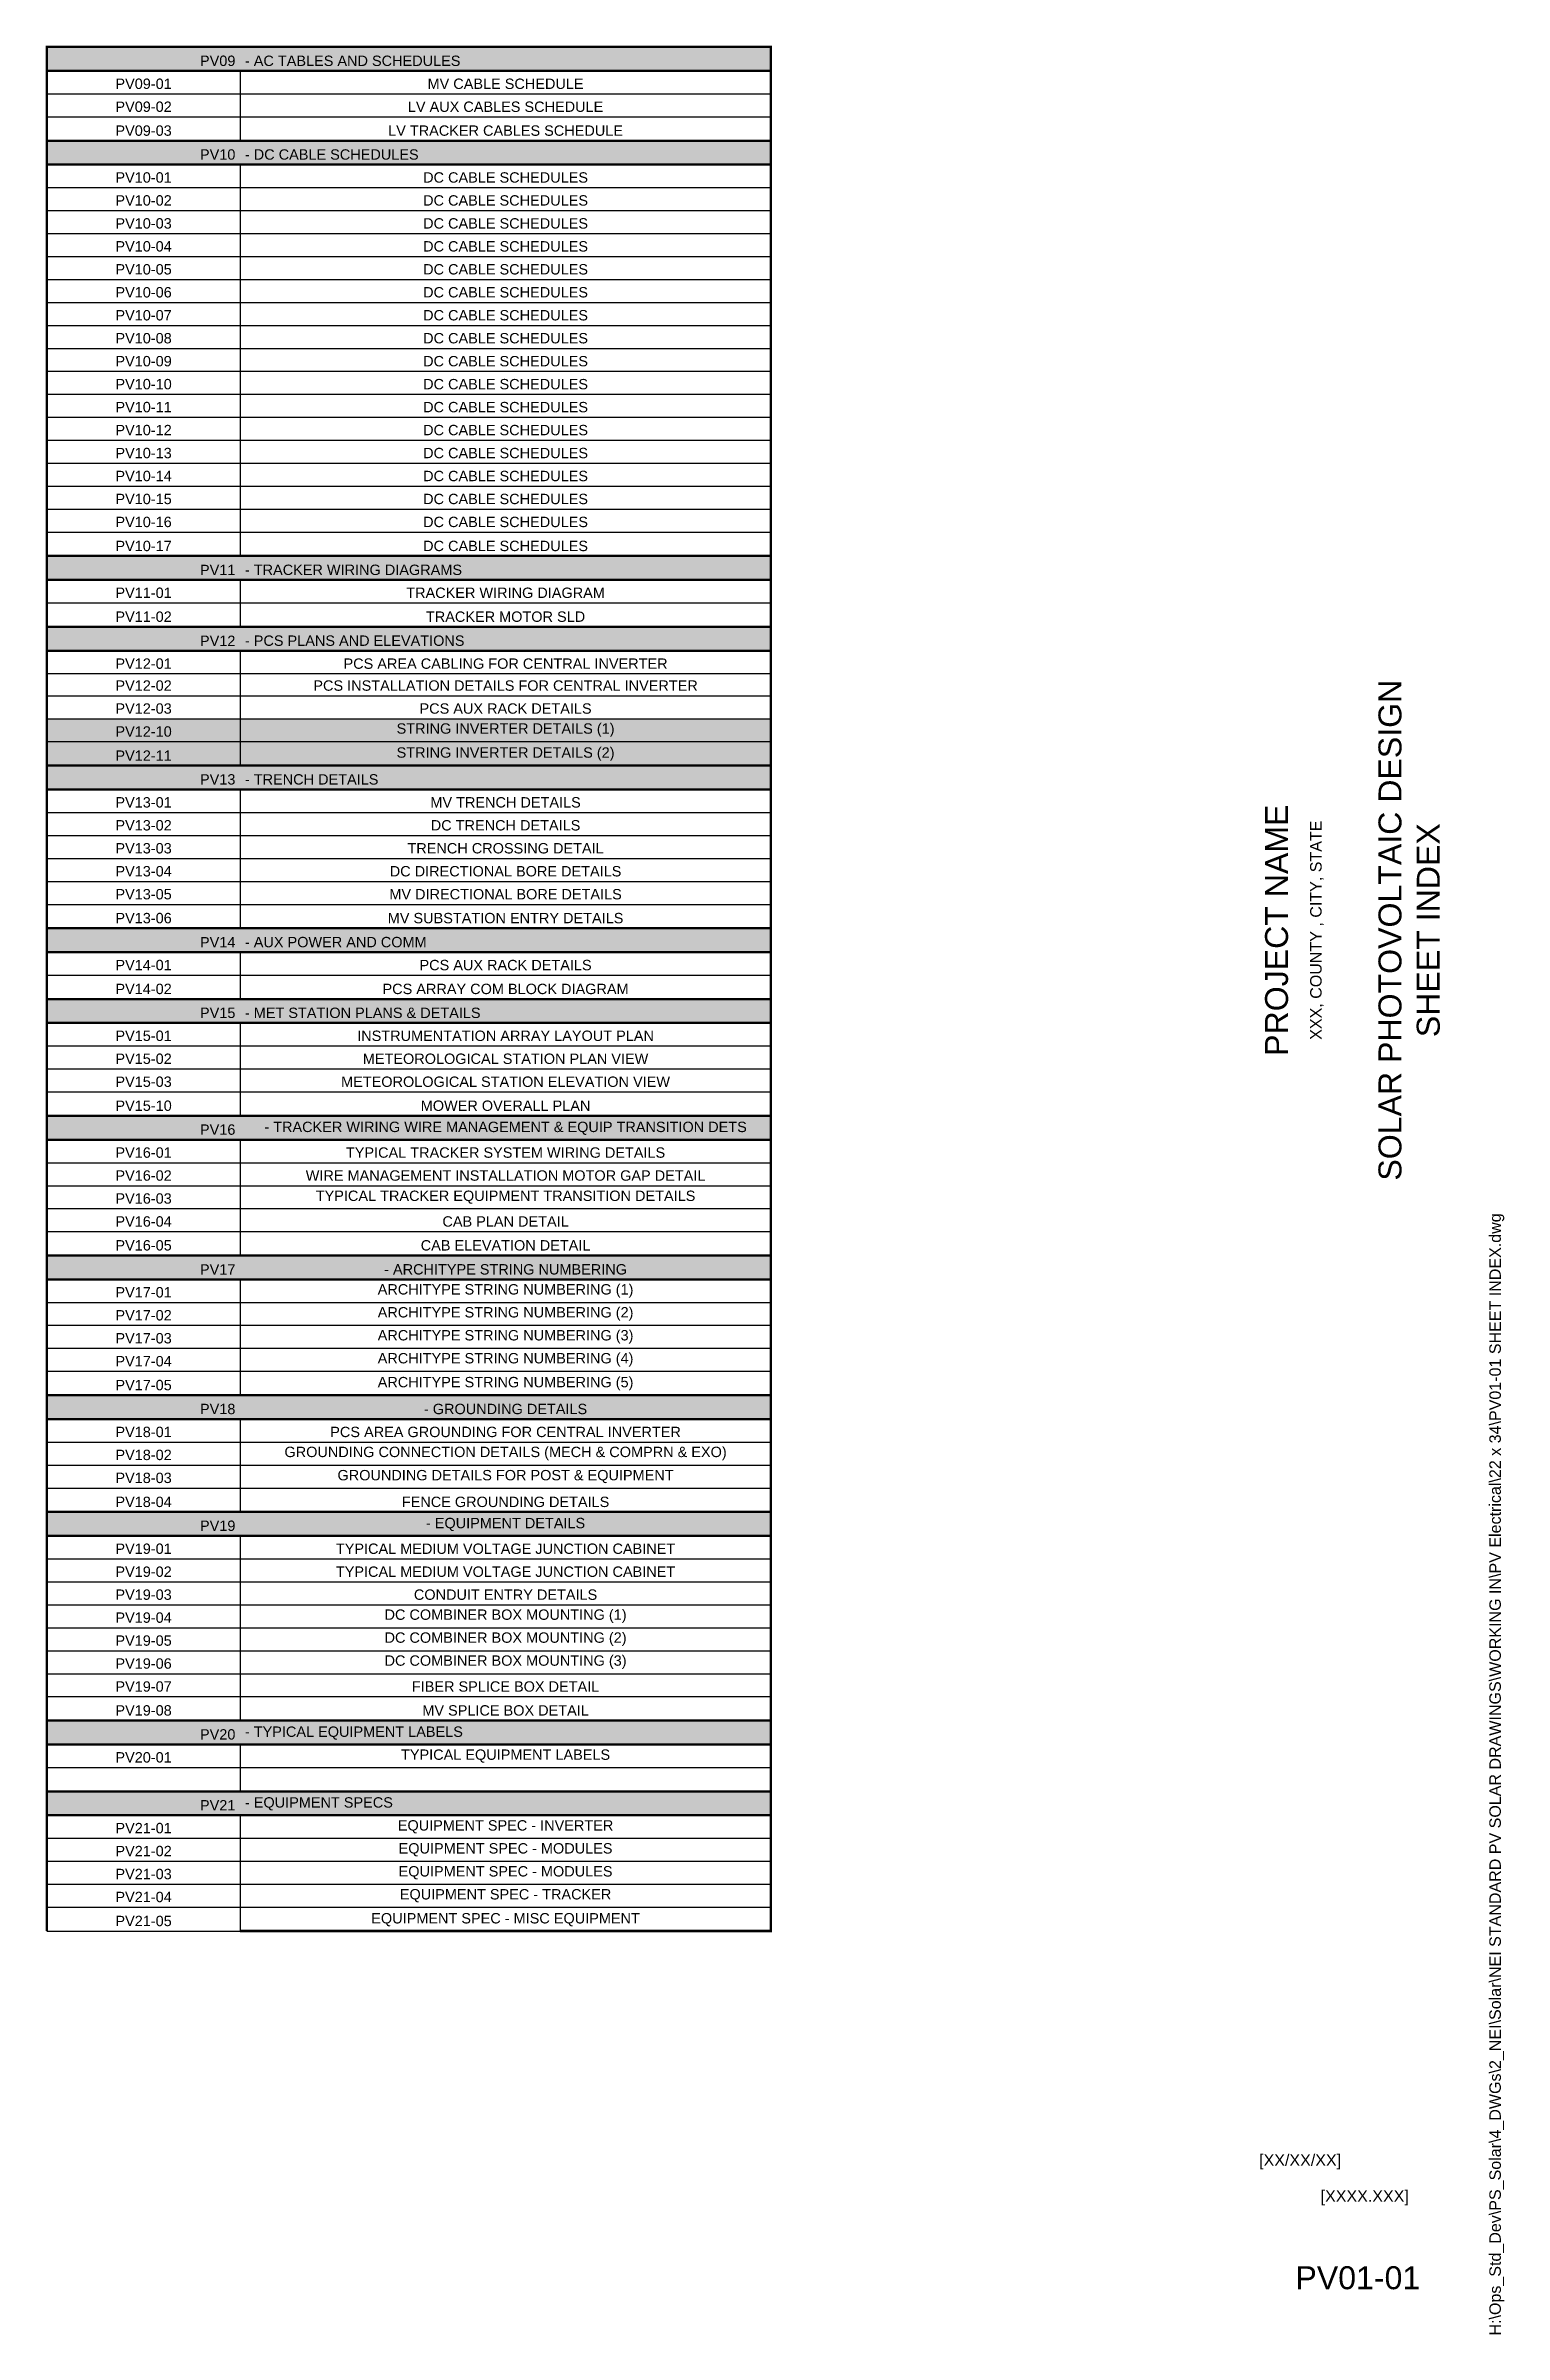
# Paper-space layout 'SHEET INDEX' of a CAD drawing. Header units: feet. Extents: x 5.1 to 33.4, y 0 to 20.
# Drawn here: x 20.64 to 33.35, y 0.01 to 19.94 of the extents above; entities that cross this region are included whole.
import ezdxf
from ezdxf.enums import TextEntityAlignment as Align

# ---------------------------------------------------------------- set-up
doc = ezdxf.new("R2010")
doc.units = ezdxf.units.FT
doc.header["$MEASUREMENT"] = 0
doc.layers.add('G-ANNO-TTBL', color=1, linetype='Continuous')
doc.layers.add('G-NPLT', color=67, linetype='Continuous', plot=False)
doc.styles.add('NEI-A', font='arial.ttf')

psp = doc.layouts.new('SHEET INDEX')

# ---------------------------------------------------------------- texts
at = {"layer": 'G-ANNO-TTBL', "style": 'NEI-A'}
psp.add_text('XXX, COUNTY , CITY, STATE', height=0.1, rotation=90, dxfattribs=at).set_placement((31.719, 12.239), align=Align.MIDDLE)
at = {"layer": 'G-ANNO-TTBL', "char_height": 0.2, "attachment_point": 5, "rotation": 90, "style": 'NEI-A'}
for s, insert in [('SOLAR PHOTOVOLTAIC DESIGN\\PSHEET INDEX', (32.524, 12.239)), ('PROJECT NAME', (31.369, 12.239))]:
    psp.add_mtext_dynamic_manual_height_columns(s, width=7.8846, gutter_width=0.5, heights=[0], dxfattribs=dict(at, insert=insert))
at = {"layer": 'G-ANNO-TTBL', "style": 'NEI-A'}
for s, width, insert, char_height, attachment_point in [('[XX/XX/XX]', 0.85482, (31.216, 1.513), 0.1, 4), ('[XXXX.XXX]', 0.85482, (32.136, 1.2), 0.1, 5), ('PV01-01', 1.7218, (32.076, 0.502), 0.2, 5)]:
    psp.add_mtext_dynamic_manual_height_columns(s, width=width, gutter_width=0.5, heights=[0], dxfattribs=dict(at, insert=insert, char_height=char_height, attachment_point=attachment_point))
at = {"layer": 'G-NPLT', "insert": (33.222, 0), "char_height": 0.1, "width": 13.97168, "attachment_point": 1, "rotation": 90, "style": 'NEI-A'}
psp.add_mtext('H:\\\\Ops_Std_Dev\\\\PS_Solar\\\\4_DWGs\\\\2_NEI\\\\Solar\\\\NEI STANDARD PV SOLAR DRAWINGS\\\\WORKING IN\\\\PV Electrical\\\\22 x 34\\\\PV01-01 SHEET INDEX.dwg', dxfattribs=at)

# ---------------------------------------------------------------- blocks, each defined once
blk = doc.blocks.new('*A4')
at = {"color": 7, "linetype": 'Continuous', "ltscale": 0.083333, "const_width": 0.0208}
for points in [[(1.683, -16.408), (6.308, -16.408), (6.308, 0), (0, 0), (0, -16.408)], [(0, -0.208), (6.308, -0.208)], [(0, -0.817), (6.308, -0.817)], [(0, -1.025), (6.308, -1.025)], [(0, -4.433), (6.308, -4.433)], [(0, -4.642), (6.308, -4.642)], [(0, -5.05), (6.308, -5.05)], [(0, -5.258), (6.308, -5.258)], [(0, -6.258), (6.308, -6.258)], [(0, -6.467), (6.308, -6.467)], [(0, -7.675), (6.308, -7.675)], [(0, -7.883), (6.308, -7.883)], [(0, -8.292), (6.308, -8.292)], [(0, -8.5), (6.308, -8.5)], [(0, -9.308), (6.308, -9.308)], [(0, -9.517), (6.308, -9.517)], [(0, -10.525), (6.308, -10.525)], [(0, -10.733), (6.308, -10.733)], [(0, -11.742), (6.308, -11.742)], [(0, -11.95), (6.308, -11.95)], [(0, -12.758), (6.308, -12.758)], [(0, -12.967), (6.308, -12.967)], [(0, -14.575), (6.308, -14.575)], [(0, -14.783), (6.308, -14.783)], [(0, -15.192), (6.308, -15.192)], [(0, -15.4), (6.308, -15.4)]]:
    blk.add_lwpolyline(points, dxfattribs=at)
at = {"color": 7, "linetype": 'Continuous', "ltscale": 0.083333}
for points in [[(1.683, -0.208), (1.683, -0.817)], [(0, -0.408), (6.308, -0.408)], [(0, -0.608), (6.308, -0.608)], [(1.683, -1.025), (1.683, -4.433)], [(0, -1.225), (6.308, -1.225)], [(0, -1.425), (6.308, -1.425)], [(0, -1.625), (6.308, -1.625)], [(0, -1.825), (6.308, -1.825)], [(0, -2.025), (6.308, -2.025)], [(0, -2.225), (6.308, -2.225)], [(0, -2.425), (6.308, -2.425)], [(0, -2.625), (6.308, -2.625)], [(0, -2.825), (6.308, -2.825)], [(0, -3.025), (6.308, -3.025)], [(0, -3.225), (6.308, -3.225)], [(0, -3.425), (6.308, -3.425)], [(0, -3.625), (6.308, -3.625)], [(0, -3.825), (6.308, -3.825)], [(0, -4.025), (6.308, -4.025)], [(0, -4.225), (6.308, -4.225)], [(1.683, -4.642), (1.683, -5.05)], [(0, -4.842), (6.308, -4.842)], [(1.683, -5.258), (1.683, -6.258)], [(0, -5.458), (6.308, -5.458)], [(0, -5.65), (6.308, -5.65)], [(0, -5.85), (6.308, -5.85)], [(0, -6.05), (6.308, -6.05)], [(1.683, -6.467), (1.683, -7.675)], [(0, -6.667), (6.308, -6.667)], [(0, -6.867), (6.308, -6.867)], [(0, -7.067), (6.308, -7.067)], [(0, -7.267), (6.308, -7.267)], [(0, -7.467), (6.308, -7.467)], [(1.683, -7.883), (1.683, -8.292)], [(0, -8.083), (6.308, -8.083)], [(1.683, -8.5), (1.683, -9.308)], [(0, -8.7), (6.308, -8.7)], [(0, -8.9), (6.308, -8.9)], [(0, -9.1), (6.308, -9.1)], [(1.683, -9.517), (1.683, -10.525)], [(0, -9.717), (6.308, -9.717)], [(0, -9.917), (6.308, -9.917)], [(0, -10.117), (6.308, -10.117)], [(0, -10.317), (6.308, -10.317)], [(1.683, -10.733), (1.683, -11.742)], [(0, -10.933), (6.308, -10.933)], [(0, -11.133), (6.308, -11.133)], [(0, -11.333), (6.308, -11.333)], [(0, -11.533), (6.308, -11.533)], [(1.683, -11.95), (1.683, -12.758)], [(0, -12.15), (6.308, -12.15)], [(0, -12.35), (6.308, -12.35)], [(0, -12.55), (6.308, -12.55)], [(1.683, -12.967), (1.683, -14.575)], [(0, -13.167), (6.308, -13.167)], [(0, -13.367), (6.308, -13.367)], [(0, -13.567), (6.308, -13.567)], [(0, -13.767), (6.308, -13.767)], [(0, -13.967), (6.308, -13.967)], [(0, -14.167), (6.308, -14.167)], [(0, -14.367), (6.308, -14.367)], [(1.683, -14.783), (1.683, -15.192)], [(0, -14.983), (6.308, -14.983)], [(1.683, -15.4), (1.683, -16.408)], [(0, -15.6), (6.308, -15.6)], [(0, -15.8), (6.308, -15.8)], [(0, -16), (6.308, -16)], [(0, -16.2), (6.308, -16.2)], [(0, -16.408), (1.683, -16.408)]]:
    blk.add_lwpolyline(points, dxfattribs=at)
at = {"color": 9, "true_color": 0xbfbfbf}
for points in [[(0, 0), (1.683, 0), (0, -0.208), (1.683, -0.208)], [(1.683, 0), (6.308, 0), (1.683, -0.208), (6.308, -0.208)], [(0, -0.817), (1.683, -0.817), (0, -1.025), (1.683, -1.025)], [(1.683, -0.817), (6.308, -0.817), (1.683, -1.025), (6.308, -1.025)], [(0, -4.433), (1.683, -4.433), (0, -4.642), (1.683, -4.642)], [(1.683, -4.433), (6.308, -4.433), (1.683, -4.642), (6.308, -4.642)], [(0, -5.05), (1.683, -5.05), (0, -5.258), (1.683, -5.258)], [(1.683, -5.05), (6.308, -5.05), (1.683, -5.258), (6.308, -5.258)], [(0, -6.258), (1.683, -6.258), (0, -6.467), (1.683, -6.467)], [(1.683, -6.258), (6.308, -6.258), (1.683, -6.467), (6.308, -6.467)], [(0, -7.675), (1.683, -7.675), (0, -7.883), (1.683, -7.883)], [(1.683, -7.675), (6.308, -7.675), (1.683, -7.883), (6.308, -7.883)], [(0, -8.292), (1.683, -8.292), (0, -8.5), (1.683, -8.5)], [(1.683, -8.292), (6.308, -8.292), (1.683, -8.5), (6.308, -8.5)], [(0, -9.308), (1.683, -9.308), (0, -9.517), (1.683, -9.517)], [(1.683, -9.308), (6.308, -9.308), (1.683, -9.517), (6.308, -9.517)], [(0, -10.525), (1.683, -10.525), (0, -10.733), (1.683, -10.733)], [(1.683, -10.525), (6.308, -10.525), (1.683, -10.733), (6.308, -10.733)], [(0, -11.742), (1.683, -11.742), (0, -11.95), (1.683, -11.95)], [(1.683, -11.742), (6.308, -11.742), (1.683, -11.95), (6.308, -11.95)], [(0, -12.758), (1.683, -12.758), (0, -12.967), (1.683, -12.967)], [(1.683, -12.758), (6.308, -12.758), (1.683, -12.967), (6.308, -12.967)], [(0, -14.575), (1.683, -14.575), (0, -14.783), (1.683, -14.783)], [(1.683, -14.575), (6.308, -14.575), (1.683, -14.783), (6.308, -14.783)], [(0, -15.192), (1.683, -15.192), (0, -15.4), (1.683, -15.4)], [(1.683, -15.192), (6.308, -15.192), (1.683, -15.4), (6.308, -15.4)]]:
    blk.add_solid(points, dxfattribs=at)
at = {"color": 2, "true_color": 0xffff00}
for points in [[(0, -5.85), (1.683, -5.85), (0, -6.05), (1.683, -6.05)], [(1.683, -5.85), (6.308, -5.85), (1.683, -6.05), (6.308, -6.05)], [(0, -6.05), (1.683, -6.05), (0, -6.258), (1.683, -6.258)], [(1.683, -6.05), (6.308, -6.05), (1.683, -6.258), (6.308, -6.258)]]:
    blk.add_solid(points, dxfattribs=at)
at = {"color": 7, "char_height": 0.09028, "style": 'NEI-A'}
for s, insert, attachment_point in [('\\fArial|b0|i0|c0|p34; PV09', (1.642, -0.167), 9), ('\\fArial|b0|i0|c0|p34;- AC TABLES AND SCHEDULES', (1.725, -0.167), 7), ('\\fArial|b0|i0|c0|p34;PV09-01', (0.842, -0.367), 8), ('\\fArial|b0|i0|c0|p34;MV CABLE SCHEDULE', (3.996, -0.367), 8), ('\\fArial|b0|i0|c0|p34;PV09-02', (0.842, -0.567), 8), ('\\fArial|b0|i0|c0|p34;LV AUX CABLES SCHEDULE', (3.996, -0.567), 8), ('\\fArial|b0|i0|c0|p34;PV09-03', (0.842, -0.775), 8), ('\\fArial|b0|i0|c0|p34;LV TRACKER CABLES SCHEDULE', (3.996, -0.775), 8), ('\\fArial|b0|i0|c0|p34; PV10', (1.642, -0.983), 9), ('\\fArial|b0|i0|c0|p34;- DC CABLE SCHEDULES', (1.725, -0.983), 7), ('\\fArial|b0|i0|c0|p34;PV10-01', (0.842, -1.183), 8), ('\\fArial|b0|i0|c0|p34;DC CABLE SCHEDULES', (3.996, -1.183), 8), ('\\fArial|b0|i0|c0|p34;PV10-02', (0.842, -1.383), 8), ('\\fArial|b0|i0|c0|p34;DC CABLE SCHEDULES', (3.996, -1.383), 8), ('\\fArial|b0|i0|c0|p34;PV10-03', (0.842, -1.583), 8), ('\\fArial|b0|i0|c0|p34;DC CABLE SCHEDULES', (3.996, -1.583), 8), ('\\fArial|b0|i0|c0|p34;PV10-04', (0.842, -1.783), 8), ('\\fArial|b0|i0|c0|p34;DC CABLE SCHEDULES', (3.996, -1.783), 8), ('\\fArial|b0|i0|c0|p34;PV10-05', (0.842, -1.983), 8), ('\\fArial|b0|i0|c0|p34;DC CABLE SCHEDULES', (3.996, -1.983), 8), ('\\fArial|b0|i0|c0|p34;PV10-06', (0.842, -2.183), 8), ('\\fArial|b0|i0|c0|p34;DC CABLE SCHEDULES', (3.996, -2.183), 8), ('\\fArial|b0|i0|c0|p34;PV10-07', (0.842, -2.383), 8), ('\\fArial|b0|i0|c0|p34;DC CABLE SCHEDULES', (3.996, -2.383), 8), ('\\fArial|b0|i0|c0|p34;PV10-08', (0.842, -2.583), 8), ('\\fArial|b0|i0|c0|p34;DC CABLE SCHEDULES', (3.996, -2.583), 8), ('\\fArial|b0|i0|c0|p34;PV10-09', (0.842, -2.783), 8), ('\\fArial|b0|i0|c0|p34;DC CABLE SCHEDULES', (3.996, -2.783), 8), ('\\fArial|b0|i0|c0|p34;PV10-10', (0.842, -2.983), 8), ('\\fArial|b0|i0|c0|p34;DC CABLE SCHEDULES', (3.996, -2.983), 8), ('\\fArial|b0|i0|c0|p34;PV10-11', (0.842, -3.183), 8), ('\\fArial|b0|i0|c0|p34;DC CABLE SCHEDULES', (3.996, -3.183), 8), ('\\fArial|b0|i0|c0|p34;PV10-12', (0.842, -3.383), 8), ('\\fArial|b0|i0|c0|p34;DC CABLE SCHEDULES', (3.996, -3.383), 8), ('\\fArial|b0|i0|c0|p34;PV10-13', (0.842, -3.583), 8), ('\\fArial|b0|i0|c0|p34;DC CABLE SCHEDULES', (3.996, -3.583), 8), ('\\fArial|b0|i0|c0|p34;PV10-14', (0.842, -3.783), 8), ('\\fArial|b0|i0|c0|p34;DC CABLE SCHEDULES', (3.996, -3.783), 8), ('\\fArial|b0|i0|c0|p34;PV10-15', (0.842, -3.983), 8), ('\\fArial|b0|i0|c0|p34;DC CABLE SCHEDULES', (3.996, -3.983), 8), ('\\fArial|b0|i0|c0|p34;PV10-16', (0.842, -4.183), 8), ('\\fArial|b0|i0|c0|p34;DC CABLE SCHEDULES', (3.996, -4.183), 8), ('\\fArial|b0|i0|c0|p34;PV10-17', (0.842, -4.392), 8), ('\\fArial|b0|i0|c0|p34;DC CABLE SCHEDULES', (3.996, -4.392), 8), ('\\fArial|b0|i0|c0|p34; PV11', (1.642, -4.6), 9), ('\\fArial|b0|i0|c0|p34;- TRACKER WIRING DIAGRAMS', (1.725, -4.6), 7), ('\\fArial|b0|i0|c0|p34;PV11-01', (0.842, -4.8), 8), ('\\fArial|b0|i0|c0|p34;TRACKER WIRING DIAGRAM', (3.996, -4.8), 8), ('\\fArial|b0|i0|c0|p34;PV11-02', (0.842, -5.008), 8), ('\\fArial|b0|i0|c0|p34;TRACKER MOTOR SLD', (3.996, -5.008), 8), ('\\fArial|b0|i0|c0|p34; PV12', (1.642, -5.217), 9), ('\\fArial|b0|i0|c0|p34;- PCS PLANS AND ELEVATIONS', (1.725, -5.217), 7), ('\\fArial|b0|i0|c0|p34;PV12-01', (0.842, -5.417), 8), ('\\fArial|b0|i0|c0|p34;PCS AREA CABLING FOR CENTRAL INVERTER', (3.996, -5.417), 8), ('\\fArial|b0|i0|c0|p34;PV12-02', (0.842, -5.608), 8), ('\\fArial|b0|i0|c0|p34;PCS INSTALLATION DETAILS FOR CENTRAL INVERTER', (3.996, -5.608), 8), ('\\fArial|b0|i0|c0|p34;PV12-03', (0.842, -5.808), 8), ('\\fArial|b0|i0|c0|p34;PCS AUX RACK DETAILS', (3.996, -5.808), 8), ('\\fArial|b0|i0|c0|p34;PV12-10', (0.842, -6.008), 8), ('\\fArial|b0|i0|c0|p34;STRING INVERTER DETAILS (1)', (3.996, -6.008), 8), ('\\fArial|b0|i0|c0|p34;PV12-11', (0.842, -6.217), 8), ('\\fArial|b0|i0|c0|p34;STRING INVERTER DETAILS (2)', (3.996, -6.217), 8), ('\\fArial|b0|i0|c0|p34; PV13', (1.642, -6.425), 9), ('\\fArial|b0|i0|c0|p34;- TRENCH DETAILS', (1.725, -6.425), 7), ('\\fArial|b0|i0|c0|p34;PV13-01', (0.842, -6.625), 8), ('\\fArial|b0|i0|c0|p34;MV TRENCH DETAILS', (3.996, -6.625), 8), ('\\fArial|b0|i0|c0|p34;PV13-02', (0.842, -6.825), 8), ('\\fArial|b0|i0|c0|p34;DC TRENCH DETAILS', (3.996, -6.825), 8), ('\\fArial|b0|i0|c0|p34;PV13-03', (0.842, -7.025), 8), ('\\fArial|b0|i0|c0|p34;TRENCH CROSSING DETAIL', (3.996, -7.025), 8), ('\\fArial|b0|i0|c0|p34;PV13-04', (0.842, -7.225), 8), ('\\fArial|b0|i0|c0|p34;DC DIRECTIONAL BORE DETAILS', (3.996, -7.225), 8), ('\\fArial|b0|i0|c0|p34;PV13-05', (0.842, -7.425), 8), ('\\fArial|b0|i0|c0|p34;MV DIRECTIONAL BORE DETAILS', (3.996, -7.425), 8), ('\\fArial|b0|i0|c0|p34;PV13-06', (0.842, -7.633), 8), ('\\fArial|b0|i0|c0|p34;MV SUBSTATION ENTRY DETAILS', (3.996, -7.633), 8), ('\\fArial|b0|i0|c0|p34; PV14', (1.642, -7.842), 9), ('\\fArial|b0|i0|c0|p34;- AUX POWER AND COMM', (1.725, -7.842), 7), ('\\fArial|b0|i0|c0|p34;PV14-01', (0.842, -8.042), 8), ('\\fArial|b0|i0|c0|p34;PCS AUX RACK DETAILS', (3.996, -8.042), 8), ('\\fArial|b0|i0|c0|p34;PV14-02', (0.842, -8.25), 8), ('\\fArial|b0|i0|c0|p34;PCS ARRAY COM BLOCK DIAGRAM', (3.996, -8.25), 8), ('\\fArial|b0|i0|c0|p34; PV15', (1.642, -8.458), 9), ('\\fArial|b0|i0|c0|p34;- MET STATION PLANS & DETAILS', (1.725, -8.458), 7), ('\\fArial|b0|i0|c0|p34;PV15-01', (0.842, -8.658), 8), ('\\fArial|b0|i0|c0|p34;INSTRUMENTATION ARRAY LAYOUT PLAN', (3.996, -8.658), 8), ('\\fArial|b0|i0|c0|p34;PV15-02', (0.842, -8.858), 8), ('\\fArial|b0|i0|c0|p34;METEOROLOGICAL STATION PLAN VIEW', (3.996, -8.858), 8), ('\\fArial|b0|i0|c0|p34;PV15-03', (0.842, -9.058), 8), ('\\fArial|b0|i0|c0|p34;METEOROLOGICAL STATION ELEVATION VIEW', (3.996, -9.058), 8), ('\\fArial|b0|i0|c0|p34;PV15-10', (0.842, -9.267), 8), ('\\fArial|b0|i0|c0|p34;- TRACKER WIRING WIRE MANAGEMENT & EQUIP TRANSITION DETS', (3.996, -9.475), 8), ('\\fArial|b0|i0|c0|p34;MOWER OVERALL PLAN', (3.996, -9.267), 8), ('\\fArial|b0|i0|c0|p34; PV16', (1.642, -9.475), 9), ('\\fArial|b0|i0|c0|p34;PV16-01', (0.842, -9.675), 8), ('\\fArial|b0|i0|c0|p34;TYPICAL TRACKER SYSTEM WIRING DETAILS', (3.996, -9.675), 8), ('\\fArial|b0|i0|c0|p34;PV16-02', (0.842, -9.875), 8), ('\\fArial|b0|i0|c0|p34;WIRE MANAGEMENT INSTALLATION MOTOR GAP DETAIL', (3.996, -9.875), 8), ('\\fArial|b0|i0|c0|p34;TYPICAL TRACKER EQUIPMENT TRANSITION DETAILS', (3.996, -10.075), 8), ('\\fArial|b0|i0|c0|p34;PV16-03', (0.842, -10.075), 8), ('\\fArial|b0|i0|c0|p34;PV16-04', (0.842, -10.275), 8), ('\\fArial|b0|i0|c0|p34;CAB PLAN DETAIL', (3.996, -10.275), 8), ('\\fArial|b0|i0|c0|p34;PV16-05', (0.842, -10.483), 8), ('\\fArial|b0|i0|c0|p34;CAB ELEVATION DETAIL', (3.996, -10.483), 8), ('\\fArial|b0|i0|c0|p34; PV17', (1.642, -10.692), 9), ('\\fArial|b0|i0|c0|p34;- ARCHITYPE STRING NUMBERING', (3.996, -10.692), 8), ('\\fArial|b0|i0|c0|p34;PV17-01', (0.842, -10.892), 8), ('\\fArial|b0|i0|c0|p34;ARCHITYPE STRING NUMBERING (1)', (3.996, -10.892), 8), ('\\fArial|b0|i0|c0|p34;PV17-02', (0.842, -11.092), 8), ('\\fArial|b0|i0|c0|p34;ARCHITYPE STRING NUMBERING (2)', (3.996, -11.092), 8), ('\\fArial|b0|i0|c0|p34;PV17-03', (0.842, -11.292), 8), ('\\fArial|b0|i0|c0|p34;ARCHITYPE STRING NUMBERING (3)', (3.996, -11.292), 8), ('\\fArial|b0|i0|c0|p34;PV17-04', (0.842, -11.492), 8), ('\\fArial|b0|i0|c0|p34;ARCHITYPE STRING NUMBERING (4)', (3.996, -11.492), 8), ('\\fArial|b0|i0|c0|p34;PV17-05', (0.842, -11.7), 8), ('\\fArial|b0|i0|c0|p34;ARCHITYPE STRING NUMBERING (5)', (3.996, -11.7), 8), ('\\fArial|b0|i0|c0|p34; PV18', (1.642, -11.908), 9), ('\\fArial|b0|i0|c0|p34;- GROUNDING DETAILS', (3.996, -11.908), 8), ('\\fArial|b0|i0|c0|p34;PV18-01', (0.842, -12.108), 8), ('\\fArial|b0|i0|c0|p34;PCS AREA GROUNDING FOR CENTRAL INVERTER', (3.996, -12.108), 8), ('\\fArial|b0|i0|c0|p34;PV18-02', (0.842, -12.308), 8), ('\\fArial|b0|i0|c0|p34;GROUNDING CONNECTION DETAILS (MECH & COMPRN & EXO)', (3.996, -12.308), 8), ('\\fArial|b0|i0|c0|p34;PV18-03', (0.842, -12.508), 8), ('\\fArial|b0|i0|c0|p34;GROUNDING DETAILS FOR POST & EQUIPMENT', (3.996, -12.508), 8), ('\\fArial|b0|i0|c0|p34;PV18-04', (0.842, -12.717), 8), ('\\fArial|b0|i0|c0|p34;FENCE GROUNDING DETAILS', (3.996, -12.717), 8), ('\\fArial|b0|i0|c0|p34; PV19', (1.642, -12.925), 9), ('\\fArial|b0|i0|c0|p34;- EQUIPMENT DETAILS', (3.996, -12.925), 8), ('\\fArial|b0|i0|c0|p34;PV19-01', (0.842, -13.125), 8), ('\\fArial|b0|i0|c0|p34;TYPICAL MEDIUM VOLTAGE JUNCTION CABINET', (3.996, -13.125), 8), ('\\fArial|b0|i0|c0|p34;PV19-02', (0.842, -13.325), 8), ('\\fArial|b0|i0|c0|p34;TYPICAL MEDIUM VOLTAGE JUNCTION CABINET', (3.996, -13.325), 8), ('\\fArial|b0|i0|c0|p34;PV19-03', (0.842, -13.525), 8), ('\\fArial|b0|i0|c0|p34;CONDUIT ENTRY DETAILS', (3.996, -13.525), 8), ('\\fArial|b0|i0|c0|p34;PV19-04', (0.842, -13.725), 8), ('\\fArial|b0|i0|c0|p34;DC COMBINER BOX MOUNTING (1)', (3.996, -13.725), 8), ('\\fArial|b0|i0|c0|p34;PV19-05', (0.842, -13.925), 8), ('\\fArial|b0|i0|c0|p34;DC COMBINER BOX MOUNTING (2)', (3.996, -13.925), 8), ('\\fArial|b0|i0|c0|p34;PV19-06', (0.842, -14.125), 8), ('\\fArial|b0|i0|c0|p34;DC COMBINER BOX MOUNTING (3)', (3.996, -14.125), 8), ('\\fArial|b0|i0|c0|p34;PV19-07', (0.842, -14.325), 8), ('\\fArial|b0|i0|c0|p34;FIBER SPLICE BOX DETAIL', (3.996, -14.325), 8), ('\\fArial|b0|i0|c0|p34;PV19-08', (0.842, -14.533), 8), ('\\fArial|b0|i0|c0|p34;MV SPLICE BOX DETAIL', (3.996, -14.533), 8), ('\\fArial|b0|i0|c0|p34; PV20', (1.642, -14.742), 9), ('\\fArial|b0|i0|c0|p34;- TYPICAL EQUIPMENT LABELS', (1.725, -14.742), 7), ('\\fArial|b0|i0|c0|p34;PV20-01', (0.842, -14.942), 8), ('\\fArial|b0|i0|c0|p34;TYPICAL EQUIPMENT LABELS', (3.996, -14.942), 8), ('\\fArial|b0|i0|c0|p34; PV21', (1.642, -15.358), 9), ('\\fArial|b0|i0|c0|p34;- EQUIPMENT SPECS', (1.725, -15.358), 7), ('\\fArial|b0|i0|c0|p34;PV21-01', (0.842, -15.558), 8), ('\\fArial|b0|i0|c0|p34;EQUIPMENT SPEC - INVERTER', (3.996, -15.558), 8), ('\\fArial|b0|i0|c0|p34;PV21-02', (0.842, -15.758), 8), ('\\fArial|b0|i0|c0|p34;EQUIPMENT SPEC - MODULES', (3.996, -15.758), 8), ('\\fArial|b0|i0|c0|p34;PV21-03', (0.842, -15.958), 8), ('\\fArial|b0|i0|c0|p34;EQUIPMENT SPEC - MODULES', (3.996, -15.958), 8), ('\\fArial|b0|i0|c0|p34;PV21-04', (0.842, -16.158), 8), ('\\fArial|b0|i0|c0|p34;EQUIPMENT SPEC - TRACKER', (3.996, -16.158), 8), ('\\fArial|b0|i0|c0|p34;PV21-05', (0.842, -16.367), 8), ('\\fArial|b0|i0|c0|p34;EQUIPMENT SPEC - MISC EQUIPMENT', (3.996, -16.367), 8)]:
    blk.add_mtext(s, dxfattribs=dict(at, insert=insert, attachment_point=attachment_point))

# ---------------------------------------------------------------- block references
psp.add_blockref('*A4', (20.654, 19.931))

psp.set_redraw_order([(e.dxf.handle, doc.entitydb.next_handle()) for e in psp.query("TEXT MTEXT ATTDEF DIMENSION ARC_DIMENSION")])  # texts and dimensions are drawn at this point

doc.saveas('drawing.dxf')
